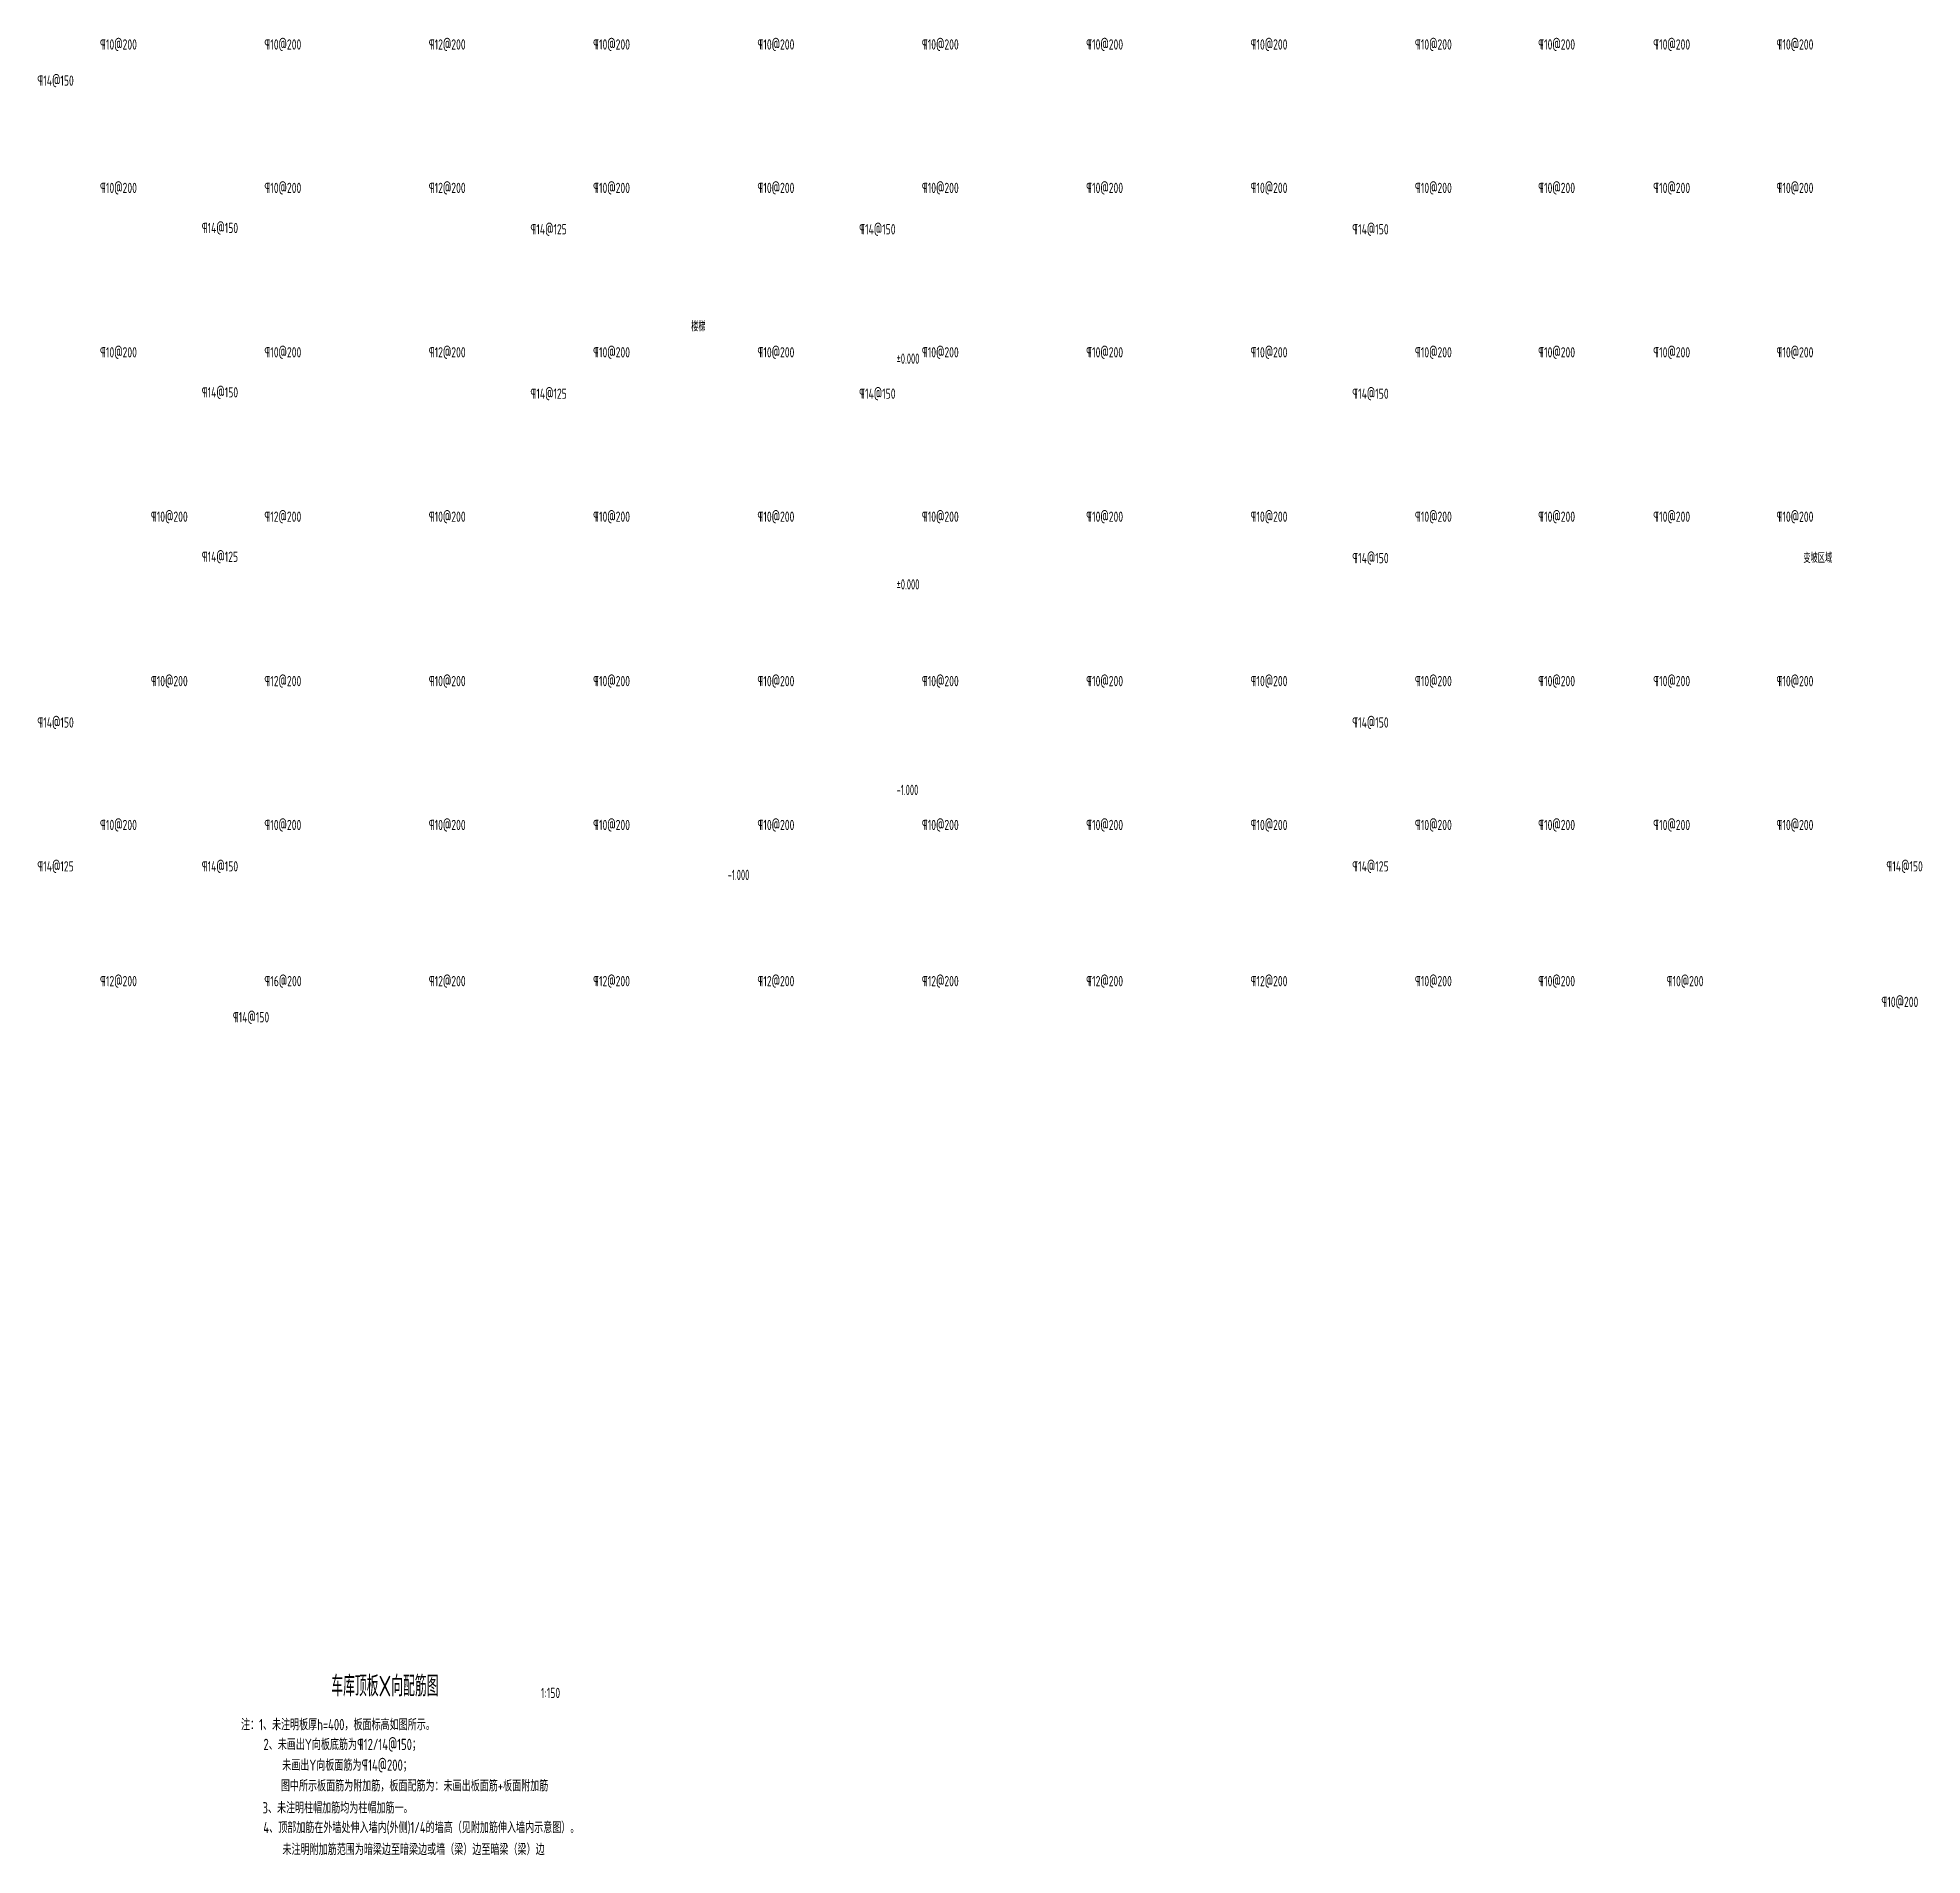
# Model space of a CAD drawing. Extents: x 2468086 to 6957054, y -3413633 to -667223.
# Drawn here: x 5618223 to 5709954, y -1176573 to -1088126 of the extents above; entities that cross this region are included whole.
import ezdxf

# ---------------------------------------------------------------- set-up
doc = ezdxf.new("R2010")
doc.units = 0
doc.header["$LTSCALE"] = 100
doc.header["$MEASUREMENT"] = 0
doc.layers.get('0').update_dxf_attribs({"linetype": 'CONTINUOUS'})
doc.layers.add('X板钢筋', color=1, linetype='CONTINUOUS')
doc.layers.add('轴线__尺寸数字', color=7, linetype='CONTINUOUS')
doc.styles.add('GB', font='gbxwxt.shx', dxfattribs={"width": 0.7, "height": 500, "bigfont": 'gbhzfs.shx'})

msp = doc.modelspace()

# ---------------------------------------------------------------- texts
at = {"style": 'GB', "width": 0.7}
for s, p in [('楼梯', (5650029.4, -1102418)), ('%%p0.000', (5660030.8, -1103992.8)), ('变坡区域', (5704164.5, -1113685.3)), ('%%p0.000', (5660030.8, -1114978.6)), ('-1.000', (5660030.8, -1124978.6)), ('-1.000', (5651807.3, -1129114.3))]:
    msp.add_text(s, height=500, dxfattribs=at).set_placement(p)
at = {"ltscale": 0.1, "style": 'GB', "width": 0.8}
for s, height, p in [('1:150', 500, (5642719.3, -1168922.8)), ('注：1、未注明板厚h=400，板面标高如图所示。', 550, (5628120.1, -1170488.9)), ('2、未画出Y向板底筋为¶12/14@150；', 550, (5629213.4, -1171452.5)), ('未画出Y向板面筋为¶14@200；', 550, (5630126.2, -1172460.8)), ('图中所示板面筋为附加筋，板面配筋为：未画出板面筋+板面附加筋', 550, (5630059.9, -1173462.4)), ('3、未注明柱帽加筋均为柱帽加筋一。', 550, (5629167.1, -1174537.8)), ('4、顶部加筋在外墙处伸入墙内(外侧)1/4的墙高（见附加筋伸入墙内示意图）。', 550, (5629206.2, -1175496.3)), ('未注明附加筋范围为暗梁边至暗梁边或墙（梁）边至暗梁（梁）边', 550, (5630137.9, -1176562.8))]:
    msp.add_text(s, height=height, dxfattribs=at).set_placement(p)
at = {"layer": 'X板钢筋', "style": 'GB', "width": 0.8}
for s, p in [('¶10@200', (5621248.8, -1088705.4)), ('¶10@200', (5629248.8, -1088705.4)), ('¶12@200', (5637248.8, -1088705.4)), ('¶10@200', (5645248.8, -1088705.4)), ('¶10@200', (5653248.8, -1088705.4)), ('¶10@200', (5661248.8, -1088705.4)), ('¶10@200', (5669248.8, -1088705.4)), ('¶10@200', (5677248.8, -1088705.4)), ('¶10@200', (5685248.8, -1088705.4)), ('¶10@200', (5691248.8, -1088705.4)), ('¶10@200', (5696848.8, -1088705.4)), ('¶10@200', (5702848.8, -1088706.6)), ('¶10@200', (5621248.8, -1095684.8)), ('¶10@200', (5629248.8, -1095684.8)), ('¶12@200', (5637248.8, -1095684.8)), ('¶10@200', (5645248.8, -1095684.8)), ('¶10@200', (5653248.8, -1095684.8)), ('¶10@200', (5661248.8, -1095684.8)), ('¶10@200', (5669248.8, -1095684.8)), ('¶10@200', (5677248.8, -1095684.8)), ('¶10@200', (5685248.8, -1095684.8)), ('¶10@200', (5691248.8, -1095684.8)), ('¶10@200', (5696848.8, -1095684.8)), ('¶10@200', (5702848.8, -1095686)), ('¶10@200', (5621248.8, -1103684.9)), ('¶10@200', (5629248.8, -1103684.9)), ('¶12@200', (5637248.8, -1103684.9)), ('¶10@200', (5645248.8, -1103684.9)), ('¶10@200', (5653248.8, -1103684.9)), ('¶10@200', (5661248.8, -1103684.9)), ('¶10@200', (5669248.8, -1103684.9)), ('¶10@200', (5677248.8, -1103684.9)), ('¶10@200', (5685248.8, -1103684.9)), ('¶10@200', (5691248.8, -1103684.9)), ('¶10@200', (5696848.8, -1103684.9)), ('¶10@200', (5702848.8, -1103686.1)), ('¶10@200', (5623721.3, -1111684.9)), ('¶12@200', (5629248.8, -1111684.9)), ('¶10@200', (5637248.8, -1111684.9)), ('¶10@200', (5645248.8, -1111684.9)), ('¶10@200', (5653248.8, -1111684.9)), ('¶10@200', (5661248.8, -1111684.9)), ('¶10@200', (5669248.8, -1111684.9)), ('¶10@200', (5677248.8, -1111684.9)), ('¶10@200', (5685248.8, -1111684.9)), ('¶10@200', (5691248.8, -1111684.9)), ('¶10@200', (5696848.8, -1111684.9)), ('¶10@200', (5702848.8, -1111686.1)), ('¶10@200', (5623721.3, -1119684.9)), ('¶12@200', (5629248.8, -1119684.9)), ('¶10@200', (5637248.8, -1119684.9)), ('¶10@200', (5645248.8, -1119684.9)), ('¶10@200', (5653248.8, -1119684.9)), ('¶10@200', (5661248.8, -1119684.9)), ('¶10@200', (5669248.8, -1119684.9)), ('¶10@200', (5677248.8, -1119684.9)), ('¶10@200', (5685248.8, -1119684.9)), ('¶10@200', (5691248.8, -1119684.9)), ('¶10@200', (5696848.8, -1119684.9)), ('¶10@200', (5702848.8, -1119686.1)), ('¶10@200', (5621248.8, -1126685)), ('¶10@200', (5629248.8, -1126685)), ('¶10@200', (5637248.8, -1126685)), ('¶10@200', (5645248.8, -1126685)), ('¶10@200', (5653248.8, -1126685)), ('¶10@200', (5661248.8, -1126685)), ('¶10@200', (5669248.8, -1126685)), ('¶10@200', (5677248.8, -1126685)), ('¶10@200', (5685248.8, -1126685)), ('¶10@200', (5691248.8, -1126685)), ('¶10@200', (5696848.8, -1126685)), ('¶10@200', (5702848.8, -1126686.2)), ('¶12@200', (5621248.8, -1134285)), ('¶16@200', (5629248.8, -1134285)), ('¶12@200', (5637248.8, -1134285)), ('¶12@200', (5645248.8, -1134285)), ('¶12@200', (5653248.8, -1134285)), ('¶12@200', (5661248.8, -1134285)), ('¶12@200', (5669248.8, -1134285)), ('¶12@200', (5677248.8, -1134285)), ('¶10@200', (5685248.8, -1134285)), ('¶10@200', (5691248.8, -1134285)), ('¶10@200', (5697498.7, -1134286.2)), ('¶10@200', (5707955.3, -1135295))]:
    msp.add_text(s, height=499.88, dxfattribs=at).set_placement(p)
for s, p in [('¶14@150', (5618198.5, -1090464.1)), ('¶14@150', (5626198.5, -1097633.7)), ('¶14@125', (5642198.5, -1097698.9)), ('¶14@150', (5658198.5, -1097698.9)), ('¶14@150', (5682198.5, -1097698.9)), ('¶14@150', (5626198.5, -1105633.8)), ('¶14@125', (5642198.5, -1105699)), ('¶14@150', (5658198.5, -1105699)), ('¶14@150', (5682198.5, -1105699)), ('¶14@125', (5626198.5, -1113633.8)), ('¶14@150', (5682198.5, -1113699)), ('¶14@150', (5618198.5, -1121699)), ('¶14@150', (5682198.5, -1121699)), ('¶14@125', (5618198.5, -1128699.1)), ('¶14@150', (5626198.5, -1128699.1)), ('¶14@125', (5682198.5, -1128699.1)), ('¶14@150', (5708198.5, -1128699.1)), ('¶14@150', (5627711.1, -1136043.8))]:
    msp.add_text(s, height=499.88, rotation=359.999804, dxfattribs=at).set_placement(p)
at = {"layer": '轴线__尺寸数字', "style": 'GB', "width": 0.8}
msp.add_text('车库顶板X向配筋图', height=1000, dxfattribs=at).set_placement((5632511.9, -1168836.6))

doc.saveas('drawing.dxf')
